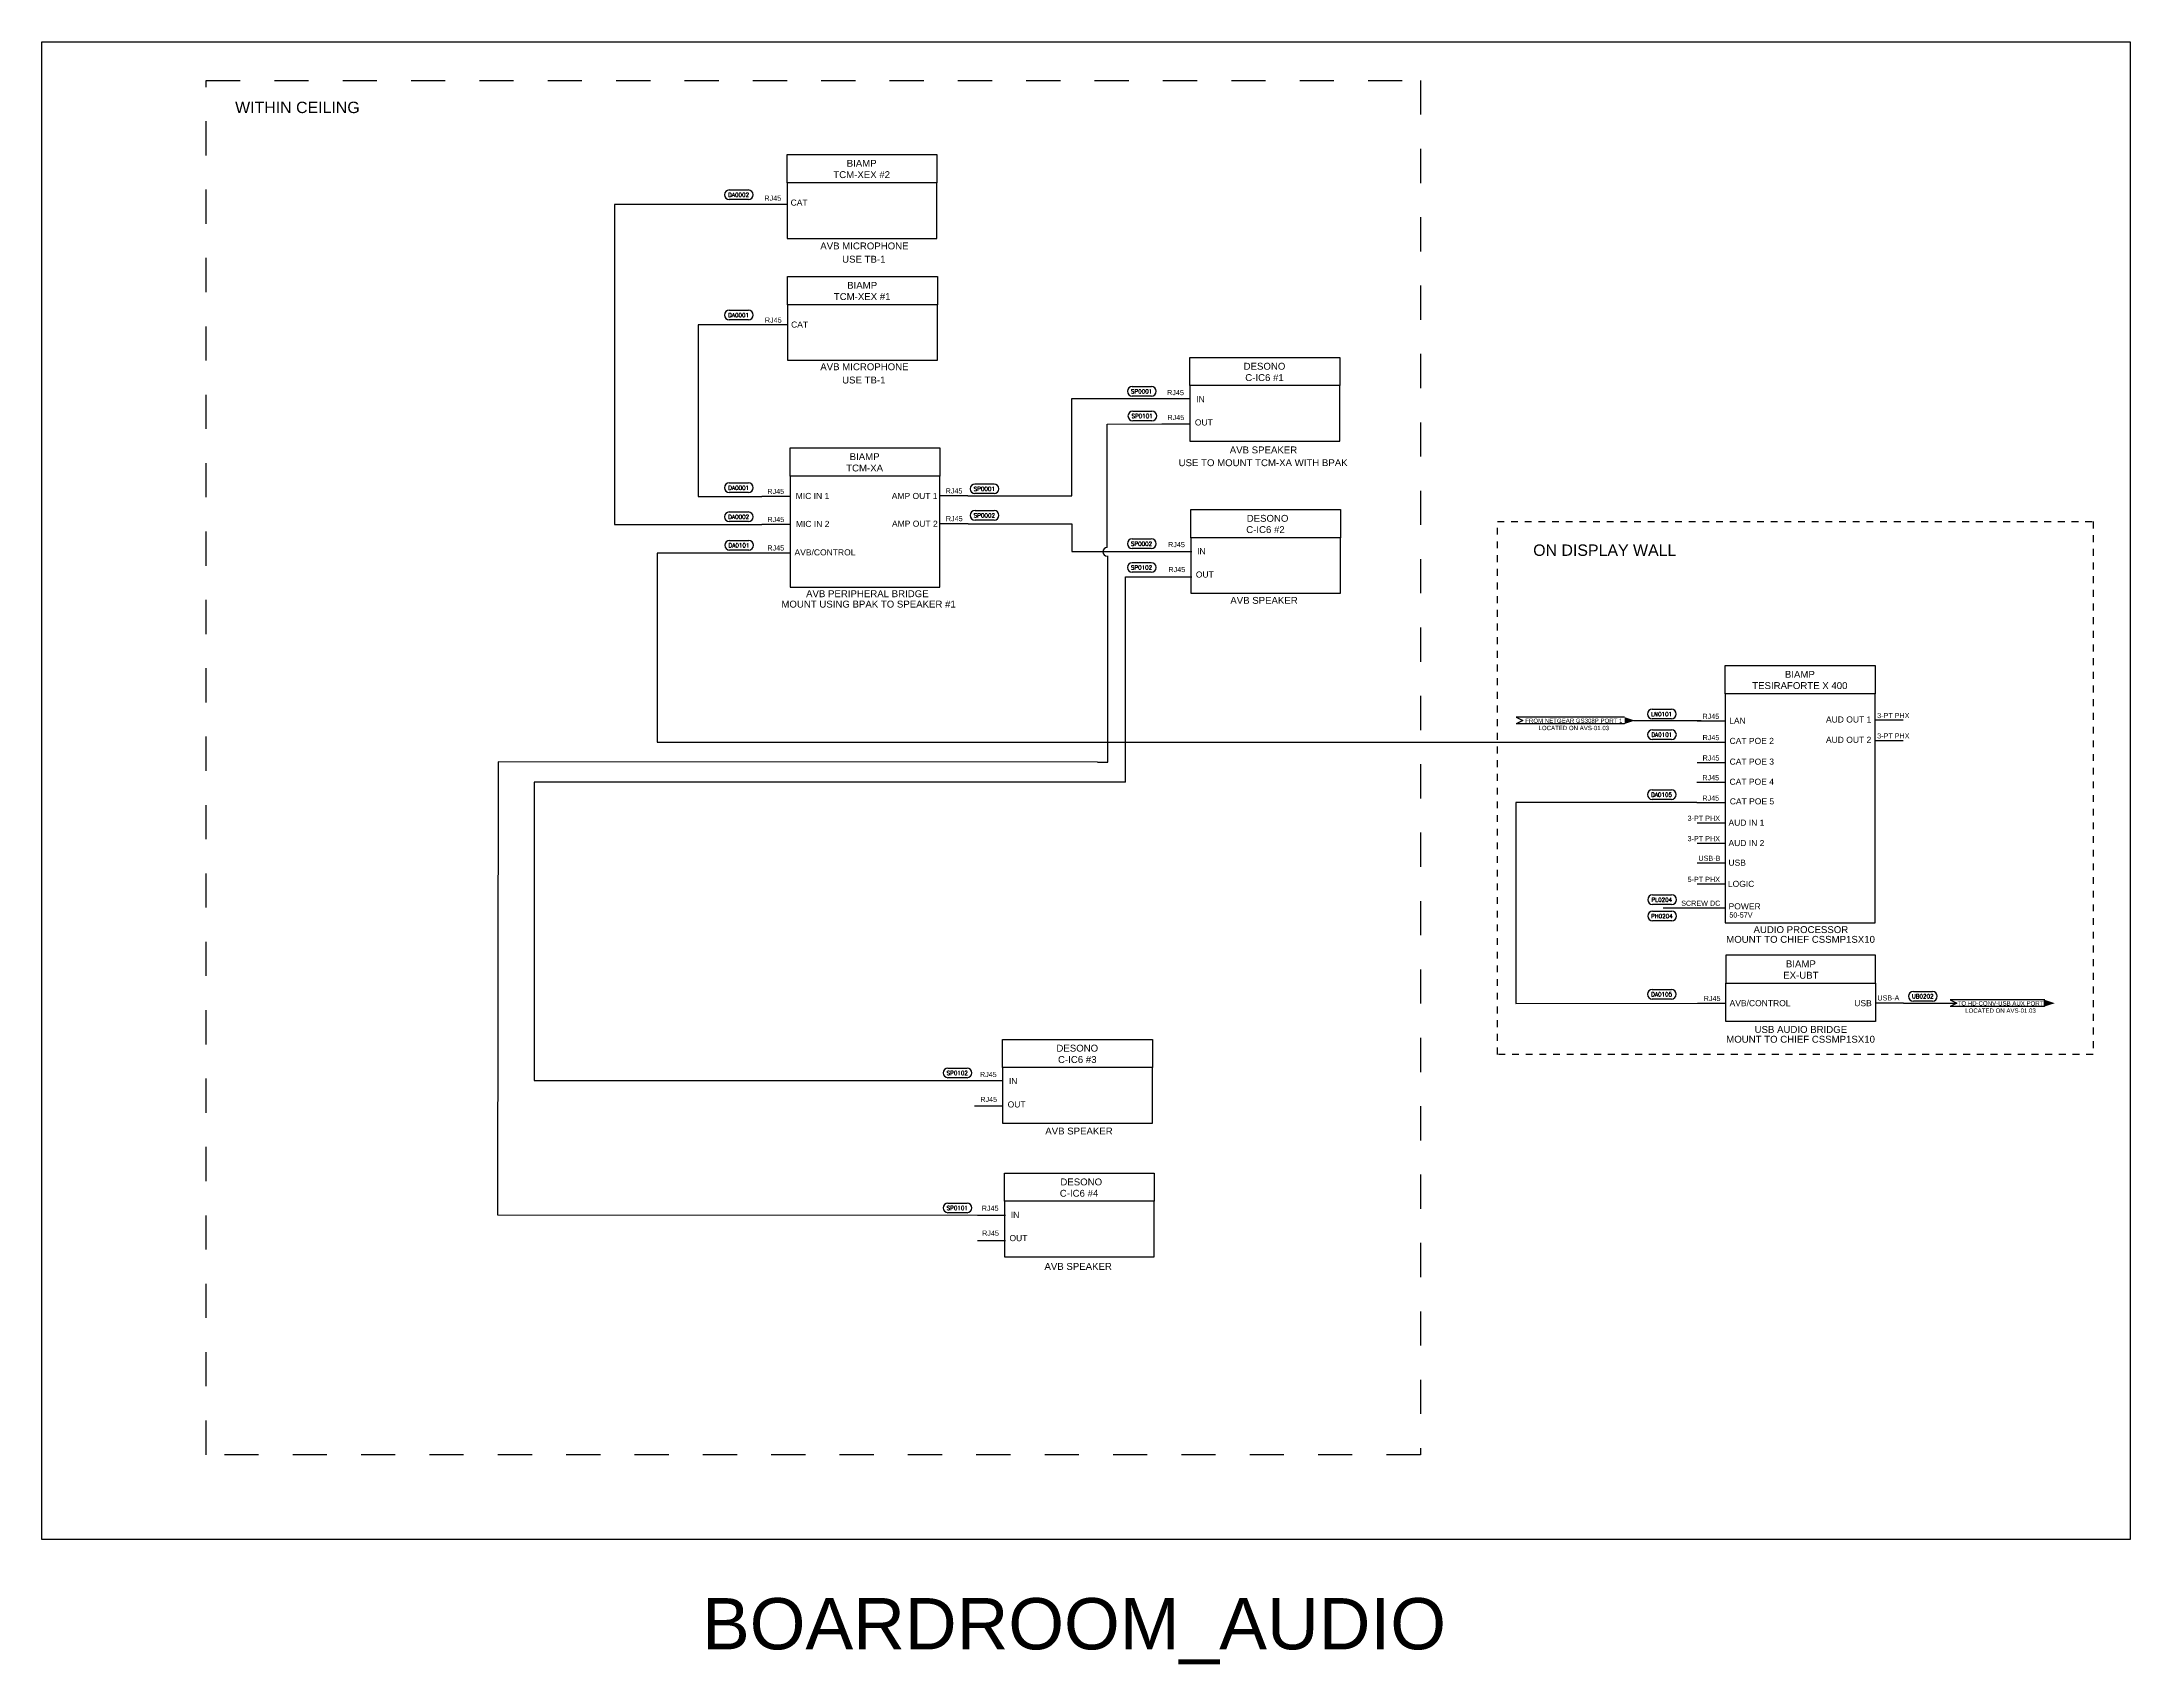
# Model space of a CAD drawing. Header units: inches. Extents: x 12 to 126, y -1 to 44.
# Drawn here: x 11.65 to 42.2, y -0.92 to 22.81 of the extents above; entities that cross this region are included whole.
import ezdxf
from ezdxf.enums import TextEntityAlignment as Align

# ---------------------------------------------------------------- set-up
doc = ezdxf.new("R2010")
doc.units = ezdxf.units.IN
doc.header["$MEASUREMENT"] = 0
doc.linetypes.add('16DASH', pattern=[0.125, 0.0625, -0.0625])
doc.linetypes.add('1DASH', pattern=[1, 0.5, -0.5])
for name, color, linetype in [('AV-1-DASH', 3, '1DASH'), ('AV-CABLE-AUDIO', 4, 'Continuous'), ('AV-CABLE-CNTRL', 2, 'Continuous'), ('AV-CABLE-VIDEO', 6, 'Continuous'), ('AV-CBL-AUDIO', 4, 'Continuous'), ('AV-DEVICE', 4, 'Continuous'), ('AV-NOTE', 1, 'Continuous'), ('AV-TEXT', 2, 'Continuous')]:
    doc.layers.add(name, color=color, linetype=linetype)
doc.layers.add('AV-VPRT', color=9, linetype='Continuous', plot=False)
doc.styles.add('PDF Arial', font='arial.ttf')
doc.styles.get("Standard").update_dxf_attribs({"font": 'simplex.shx'})
doc.styles.add('WL-BASE', font='arial.ttf')

msp = doc.modelspace()

# ---------------------------------------------------------------- texts
at = {"style": 'WL-BASE'}
for s, p in [('WITHIN CEILING', (14.475, 21.848)), ('ON DISPLAY WALL', (33.465, 15.373))]:
    msp.add_text(s, height=0.16652, dxfattribs=at).set_placement(p, align=Align.MIDDLE_LEFT)
for s, height, p in [('AVB MICROPHONE', 0.10083, (23.681, 19.822)), ('USE TB-1', 0.1008, (23.672, 19.628)), ('AVB MICROPHONE', 0.10083, (23.681, 18.055)), ('USE TB-1', 0.1008, (23.672, 17.861)), ('AVB SPEAKER', 0.10083, (29.519, 16.839)), ('USE TO MOUNT TCM-XA WITH BPAK', 0.10083, (29.514, 16.652)), ('AVB PERIPHERAL BRIDGE', 0.10083, (23.724, 14.736)), ('AVB SPEAKER', 0.10083, (29.527, 14.639)), ('MOUNT USING BPAK TO SPEAKER #1', 0.10083, (23.742, 14.584)), ('AUDIO PROCESSOR', 0.10083, (37.381, 9.824)), ('MOUNT TO CHIEF CSSMP1SX10', 0.10083, (37.377, 9.682)), ('MOUNT TO CHIEF CSSMP1SX10', 0.10083, (37.377, 8.221)), ('USB AUDIO BRIDGE', 0.10083, (37.381, 8.364)), ('AVB SPEAKER', 0.10083, (26.82, 6.879)), ('AVB SPEAKER', 0.10083, (26.808, 4.899)), ('BOARDROOM_AUDIO', 0.75, (26.747, -0.326))]:
    msp.add_text(s, height=height, dxfattribs=at).set_placement(p, align=Align.MIDDLE_CENTER)
at = {"attachment_point": 2, "style": 'WL-BASE'}
for s, insert, char_height in [('TCM-XEX #2', (23.641, 20.915), 0.1008), ('BIAMP', (23.641, 21.081), 0.1008), ('BIAMP', (23.648, 19.297), 0.1008), ('TCM-XEX #1', (23.648, 19.132), 0.1008), ('DESONO', (29.534, 18.113), 0.1008), ('C-IC6 #1', (29.534, 17.947), 0.1008), ('TCM-XA', (23.684, 16.625), 0.1008), ('BIAMP', (23.684, 16.791), 0.1008), ('DESONO', (29.579, 15.889), 0.1008), ('C-IC6 #2', (29.548, 15.724), 0.1008), ('TESIRAFORTE X 400', (37.366, 13.443), 0.10083), ('BIAMP', (37.366, 13.608), 0.1008), ('EX-UBT', (37.381, 9.208), 0.1008), ('BIAMP', (37.381, 9.374), 0.1008), ('DESONO', (26.795, 8.141), 0.1008), ('C-IC6 #3', (26.795, 7.975), 0.1008), ('DESONO', (26.853, 6.185), 0.1008), ('C-IC6 #4', (26.821, 6.019), 0.1008)]:
    msp.add_mtext_dynamic_manual_height_columns(s, width=3.03705, gutter_width=1, heights=[0], dxfattribs=dict(at, insert=insert, char_height=char_height))
at = {"layer": 'AV-CABLE-AUDIO', "color": 4, "style": 'WL-BASE'}
for s, p in [('RJ45', (22.261, 16.194)), ('RJ45', (24.869, 16.202)), ('RJ45', (22.263, 15.784)), ('RJ45', (24.873, 15.796)), ('RJ45', (22.261, 15.368)), ('3-PT PHX', (38.497, 12.917)), ('RJ45', (35.943, 12.595)), ('3-PT PHX', (38.497, 12.62)), ('RJ45', (35.943, 12.297)), ('RJ45', (35.94, 12.008)), ('RJ45', (35.94, 11.71)), ('3-PT PHX', (35.724, 11.415)), ('3-PT PHX', (35.724, 11.117)), ('RJ45', (35.96, 8.78))]:
    msp.add_text(s, height=0.0753, dxfattribs=at).set_placement(p)
for s, height, p in [('MIC IN 1', 0.089, (23.167, 16.166)), ('AMP OUT 1', 0.089, (24.751, 16.166)), ('MIC IN 2', 0.089, (23.169, 15.757)), ('AMP OUT 2', 0.089, (24.754, 15.76)), ('AVB/CONTROL', 0.08905, (23.55, 15.341)), ('AUD OUT 1', 0.089, (38.411, 12.897)), ('CAT POE 2', 0.089, (36.987, 12.584)), ('AUD OUT 2', 0.089, (38.411, 12.6)), ('CAT POE 3', 0.089, (36.988, 12.281)), ('CAT POE 4', 0.089, (36.987, 11.987)), ('CAT POE 5', 0.089, (36.99, 11.7)), ('AUD IN 1', 0.089, (36.847, 11.388)), ('AUD IN 2', 0.089, (36.847, 11.09))]:
    msp.add_text(s, height=height, dxfattribs=at).set_placement(p, align=Align.MIDDLE_RIGHT)
at = {"layer": 'AV-CABLE-CNTRL', "style": 'WL-BASE'}
for s, p in [('RJ45', (35.942, 12.905)), ('USB-B', (35.882, 10.83)), ('5-PT PHX', (35.724, 10.521)), ('USB-A', (38.5, 8.788))]:
    msp.add_text(s, height=0.0753, dxfattribs=at).set_placement(p)
for s, p in [('LAN', (36.574, 12.878)), ('USB', (36.577, 10.803)), ('LOGIC', (36.7, 10.493)), ('USB', (38.418, 8.749))]:
    msp.add_text(s, height=0.089, dxfattribs=at).set_placement(p, align=Align.MIDDLE_RIGHT)
at = {"layer": 'AV-CABLE-CNTRL', "char_height": 0.06363, "width": 1.95327, "attachment_point": 7, "style": 'PDF Arial'}
for s, insert in [('\\pxqc;FROM NETGEAR GS308P PORT 1\\PLOCATED ON AVS-01.03', (33.083, 12.74)), ('\\pxqc;TO HD-CONV-USB AUX PORT\\PLOCATED ON AVS-01.03', (39.325, 8.607))]:
    msp.add_mtext(s, dxfattribs=dict(at, insert=insert))
at = {"layer": 'AV-CABLE-VIDEO', "color": 4, "style": 'WL-BASE'}
for p in [(22.218, 20.483), (22.225, 18.7), (28.11, 17.64), (28.115, 17.276), (28.124, 15.417), (28.129, 15.052), (25.371, 7.668), (25.376, 7.303), (25.398, 5.712), (25.403, 5.348)]:
    msp.add_text('RJ45', height=0.0753, dxfattribs=at).set_placement(p)
for s, p in [('CAT', (22.85, 20.456)), ('CAT', (22.857, 18.672)), ('IN', (28.659, 17.581)), ('OUT', (28.778, 17.241)), ('IN', (28.672, 15.358)), ('OUT', (28.792, 15.017)), ('IN', (25.92, 7.609)), ('OUT', (26.039, 7.268)), ('IN', (25.946, 5.654)), ('OUT', (26.066, 5.313))]:
    msp.add_text(s, height=0.089, dxfattribs=at).set_placement(p, align=Align.MIDDLE_RIGHT)
at = {"layer": 'AV-CBL-AUDIO', "style": 'WL-BASE'}
msp.add_text('AVB/CONTROL', height=0.08905, dxfattribs=at).set_placement((36.338, 8.749), align=Align.MIDDLE_LEFT)
at = {"layer": 'AV-NOTE', "style": 'WL-BASE'}
for s, p in [('SCREW DC', (35.63, 10.172)), ('50-57V', (36.335, 10))]:
    msp.add_text(s, height=0.0753, dxfattribs=at).set_placement(p)
msp.add_text('POWER', height=0.089, dxfattribs=at).set_placement((36.793, 10.165), align=Align.MIDDLE_RIGHT)

# ---------------------------------------------------------------- blocks, each defined once
blk = doc.blocks.new('WIRE_LABEL')
at = {"layer": 'AV-TEXT'}
for p, q in [((-0.137, 0.141), (0.143, 0.141)), ((0.143, 0), (-0.137, 0))]:
    blk.add_line(p, q, dxfattribs=at)
for centre, start, end in [((-0.137, 0.07), 90, 270), ((0.143, 0.07), 270, 90)]:
    blk.add_arc(centre, 0.0703, start, end, dxfattribs=at)
blk.add_attdef('NUMBER', text='', height=0.06, dxfattribs=at).set_placement((0, 0.039), align=Align.CENTER)

# ---------------------------------------------------------------- linework, layer by layer
for points in [[(24.742, 20.746), (22.55, 20.746), (22.55, 21.157), (24.742, 21.157)], [(24.742, 20.746), (22.55, 20.746), (22.55, 19.933), (24.742, 19.933)], [(24.748, 18.963), (22.557, 18.963), (22.557, 19.374), (24.748, 19.374)], [(24.748, 18.963), (22.557, 18.963), (22.557, 18.15), (24.748, 18.15)], [(30.634, 17.779), (28.442, 17.779), (28.442, 18.19), (30.634, 18.19)], [(30.634, 17.779), (28.442, 17.779), (28.442, 16.965), (30.634, 16.965)], [(24.785, 16.457), (22.593, 16.457), (22.593, 16.868), (24.785, 16.868)], [(24.785, 16.457), (22.593, 16.457), (22.593, 14.831), (24.785, 14.831)], [(30.648, 15.555), (28.456, 15.555), (28.456, 15.966), (30.648, 15.966)], [(30.648, 15.555), (28.456, 15.555), (28.456, 14.742), (30.648, 14.742)], [(38.466, 13.274), (36.274, 13.274), (36.274, 13.685), (38.466, 13.685)], [(38.466, 13.274), (36.274, 13.274), (36.274, 9.923), (38.466, 9.923)], [(36.281, 9.039), (38.473, 9.039), (38.473, 9.45), (36.281, 9.45)], [(36.281, 9.039), (38.473, 9.039), (38.473, 8.481), (36.281, 8.481)], [(27.895, 7.806), (25.703, 7.806), (25.703, 8.217), (27.895, 8.217)], [(27.895, 7.806), (25.703, 7.806), (25.703, 6.993), (27.895, 6.993)], [(27.922, 5.851), (25.73, 5.851), (25.73, 6.262), (27.922, 6.262)], [(27.922, 5.851), (25.73, 5.851), (25.73, 5.037), (27.922, 5.037)]]:
    msp.add_lwpolyline(points, close=True)
at = {"layer": 'AV-1-DASH'}
msp.add_lwpolyline([(14.049, 22.242), (31.818, 22.242), (31.818, 2.146), (14.049, 2.146)], close=True, dxfattribs=at)
at = {"layer": 'AV-1-DASH', "linetype": '16DASH'}
msp.add_lwpolyline([(32.941, 15.792), (41.657, 15.792), (41.657, 8), (32.941, 8)], close=True, dxfattribs=at)
at = {"layer": 'AV-CABLE-AUDIO'}
for p, q in [((28.031, 17.59), (28.442, 17.59)), ((28.031, 17.221), (28.442, 17.221)), ((28.061, 15.353), (28.472, 15.353)), ((28.061, 14.984), (28.472, 14.984)), ((25.292, 7.618), (25.703, 7.618)), ((25.292, 7.249), (25.703, 7.249)), ((25.335, 5.648), (25.746, 5.648)), ((25.335, 5.28), (25.746, 5.28))]:
    msp.add_line(p, q, dxfattribs=at)
at = {"layer": 'AV-CABLE-AUDIO', "color": 4}
for p, q in [((22.591, 16.156), (22.18, 16.156)), ((25.196, 16.166), (24.785, 16.166)), ((22.593, 15.747), (22.182, 15.747)), ((25.198, 15.76), (24.787, 15.76)), ((22.591, 15.331), (22.181, 15.331)), ((38.466, 12.89), (38.877, 12.89)), ((35.864, 12.567), (36.275, 12.567)), ((38.466, 12.592), (38.877, 12.592)), ((35.864, 12.27), (36.275, 12.27)), ((35.861, 11.98), (36.272, 11.98)), ((35.861, 11.683), (36.272, 11.683)), ((35.864, 11.388), (36.275, 11.388)), ((35.864, 11.09), (36.275, 11.09))]:
    msp.add_line(p, q, dxfattribs=at)
at = {"layer": 'AV-CABLE-AUDIO'}
for points in [[(25.196, 16.166), (26.715, 16.166), (26.715, 17.589), (28.031, 17.59)], [(25.198, 15.76), (26.715, 15.76), (26.715, 15.354), (28.061, 15.353)]]:
    msp.add_lwpolyline(points, dxfattribs=at)
msp.add_arc((27.232, 15.35), 0.0625, 90, 270, dxfattribs=at)
at = {"layer": 'AV-CABLE-CNTRL'}
for p, q in [((34.801, 12.929), (33.218, 12.929)), ((33.218, 12.929), (33.315, 12.882)), ((33.315, 12.882), (33.218, 12.834)), ((34.801, 12.834), (33.218, 12.834)), ((35.863, 12.878), (36.274, 12.878)), ((35.865, 10.803), (36.276, 10.803)), ((35.864, 10.493), (36.275, 10.493)), ((38.884, 8.749), (38.473, 8.749)), ((40.952, 8.796), (39.565, 8.796)), ((39.565, 8.796), (39.662, 8.749)), ((39.662, 8.749), (39.565, 8.701)), ((40.945, 8.701), (39.565, 8.701)), ((40.945, 8.701), (40.945, 8.796))]:
    msp.add_line(p, q, dxfattribs=at)
at = {"layer": 'AV-CABLE-CNTRL', "color": 1}
msp.add_line((40.945, 8.701), (40.945, 8.796), dxfattribs=at)
at = {"layer": 'AV-CABLE-CNTRL'}
for points in [[(35.921, 12.878), (34.932, 12.878)], [(38.884, 8.749), (39.662, 8.749)]]:
    msp.add_lwpolyline(points, dxfattribs=at)
for points in [[(34.801, 12.931), (34.951, 12.881), (34.801, 12.831)], [(40.945, 8.798), (41.095, 8.748), (40.945, 8.699)]]:
    msp.add_solid(points, dxfattribs=at)
at = {"layer": 'AV-CBL-AUDIO'}
msp.add_line((35.87, 8.749), (36.281, 8.749), dxfattribs=at)
for points in [[(22.55, 20.426), (20.023, 20.426), (20.023, 15.748), (22.182, 15.747)], [(22.561, 18.668), (21.247, 18.668), (21.247, 16.156), (22.18, 16.156)], [(27.232, 15.413), (27.232, 17.215), (28.031, 17.221)], [(22.181, 15.331), (20.647, 15.331), (20.647, 12.563), (35.864, 12.567)], [(27.092, 12.274), (27.24, 12.274), (27.242, 15.288)], [(27.5, 11.981), (27.5, 14.984), (28.061, 14.984)], [(27.092, 12.274), (18.322, 12.279), (18.313, 5.653), (25.335, 5.648)], [(27.5, 11.981), (18.849, 11.981), (18.849, 7.618), (25.292, 7.618)], [(35.861, 11.683), (33.21, 11.683), (33.21, 8.746), (35.87, 8.749)]]:
    msp.add_lwpolyline(points, dxfattribs=at)
at = {"layer": 'AV-NOTE'}
msp.add_line((35.367, 10.144), (36.275, 10.144), dxfattribs=at)
at = {"layer": 'AV-VPRT'}
msp.add_lwpolyline([(11.646, 22.807), (42.199, 22.807), (42.199, 0.905), (11.646, 0.905)], close=True, dxfattribs=at)

# ---------------------------------------------------------------- block references
at = {"layer": 'AV-DEVICE'}
for p, values in [((21.84, 20.5), {'NUMBER': 'DA0002'}), ((21.84, 18.742), {'NUMBER': 'DA0001'}), ((27.736, 17.626), {'NUMBER': 'SP0001'}), ((27.744, 17.266), {'NUMBER': 'SP0101'}), ((21.841, 16.217), {'NUMBER': 'DA0001'}), ((25.435, 16.2), {'NUMBER': 'SP0001'}), ((21.841, 15.791), {'NUMBER': 'DA0002'}), ((25.436, 15.812), {'NUMBER': 'SP0002'}), ((21.846, 15.375), {'NUMBER': 'DA0101'}), ((27.735, 15.398), {'NUMBER': 'SP0002'}), ((27.735, 15.05), {'NUMBER': 'SP0102'}), ((35.344, 12.907), {'NUMBER': 'LN0101'}), ((35.346, 12.606), {'NUMBER': 'DA0101'}), ((35.343, 11.729), {'NUMBER': 'DA0105'}), ((35.347, 10.192), {'NUMBER': 'PL0204'}), ((35.348, 9.953), {'NUMBER': 'PH0204'}), ((35.344, 8.809), {'NUMBER': 'DA0105'}), ((39.164, 8.779), {'NUMBER': 'UB0202'}), ((25.039, 7.659), {'NUMBER': 'SP0102'}), ((25.039, 5.685), {'NUMBER': 'SP0101'})]:
    msp.add_blockref('WIRE_LABEL', p, dxfattribs=at).add_auto_attribs(values)

msp.set_redraw_order([(e.dxf.handle, doc.entitydb.next_handle()) for e in msp.query("TEXT MTEXT ATTDEF DIMENSION ARC_DIMENSION")])  # texts and dimensions are drawn at this point

doc.saveas('drawing.dxf')
